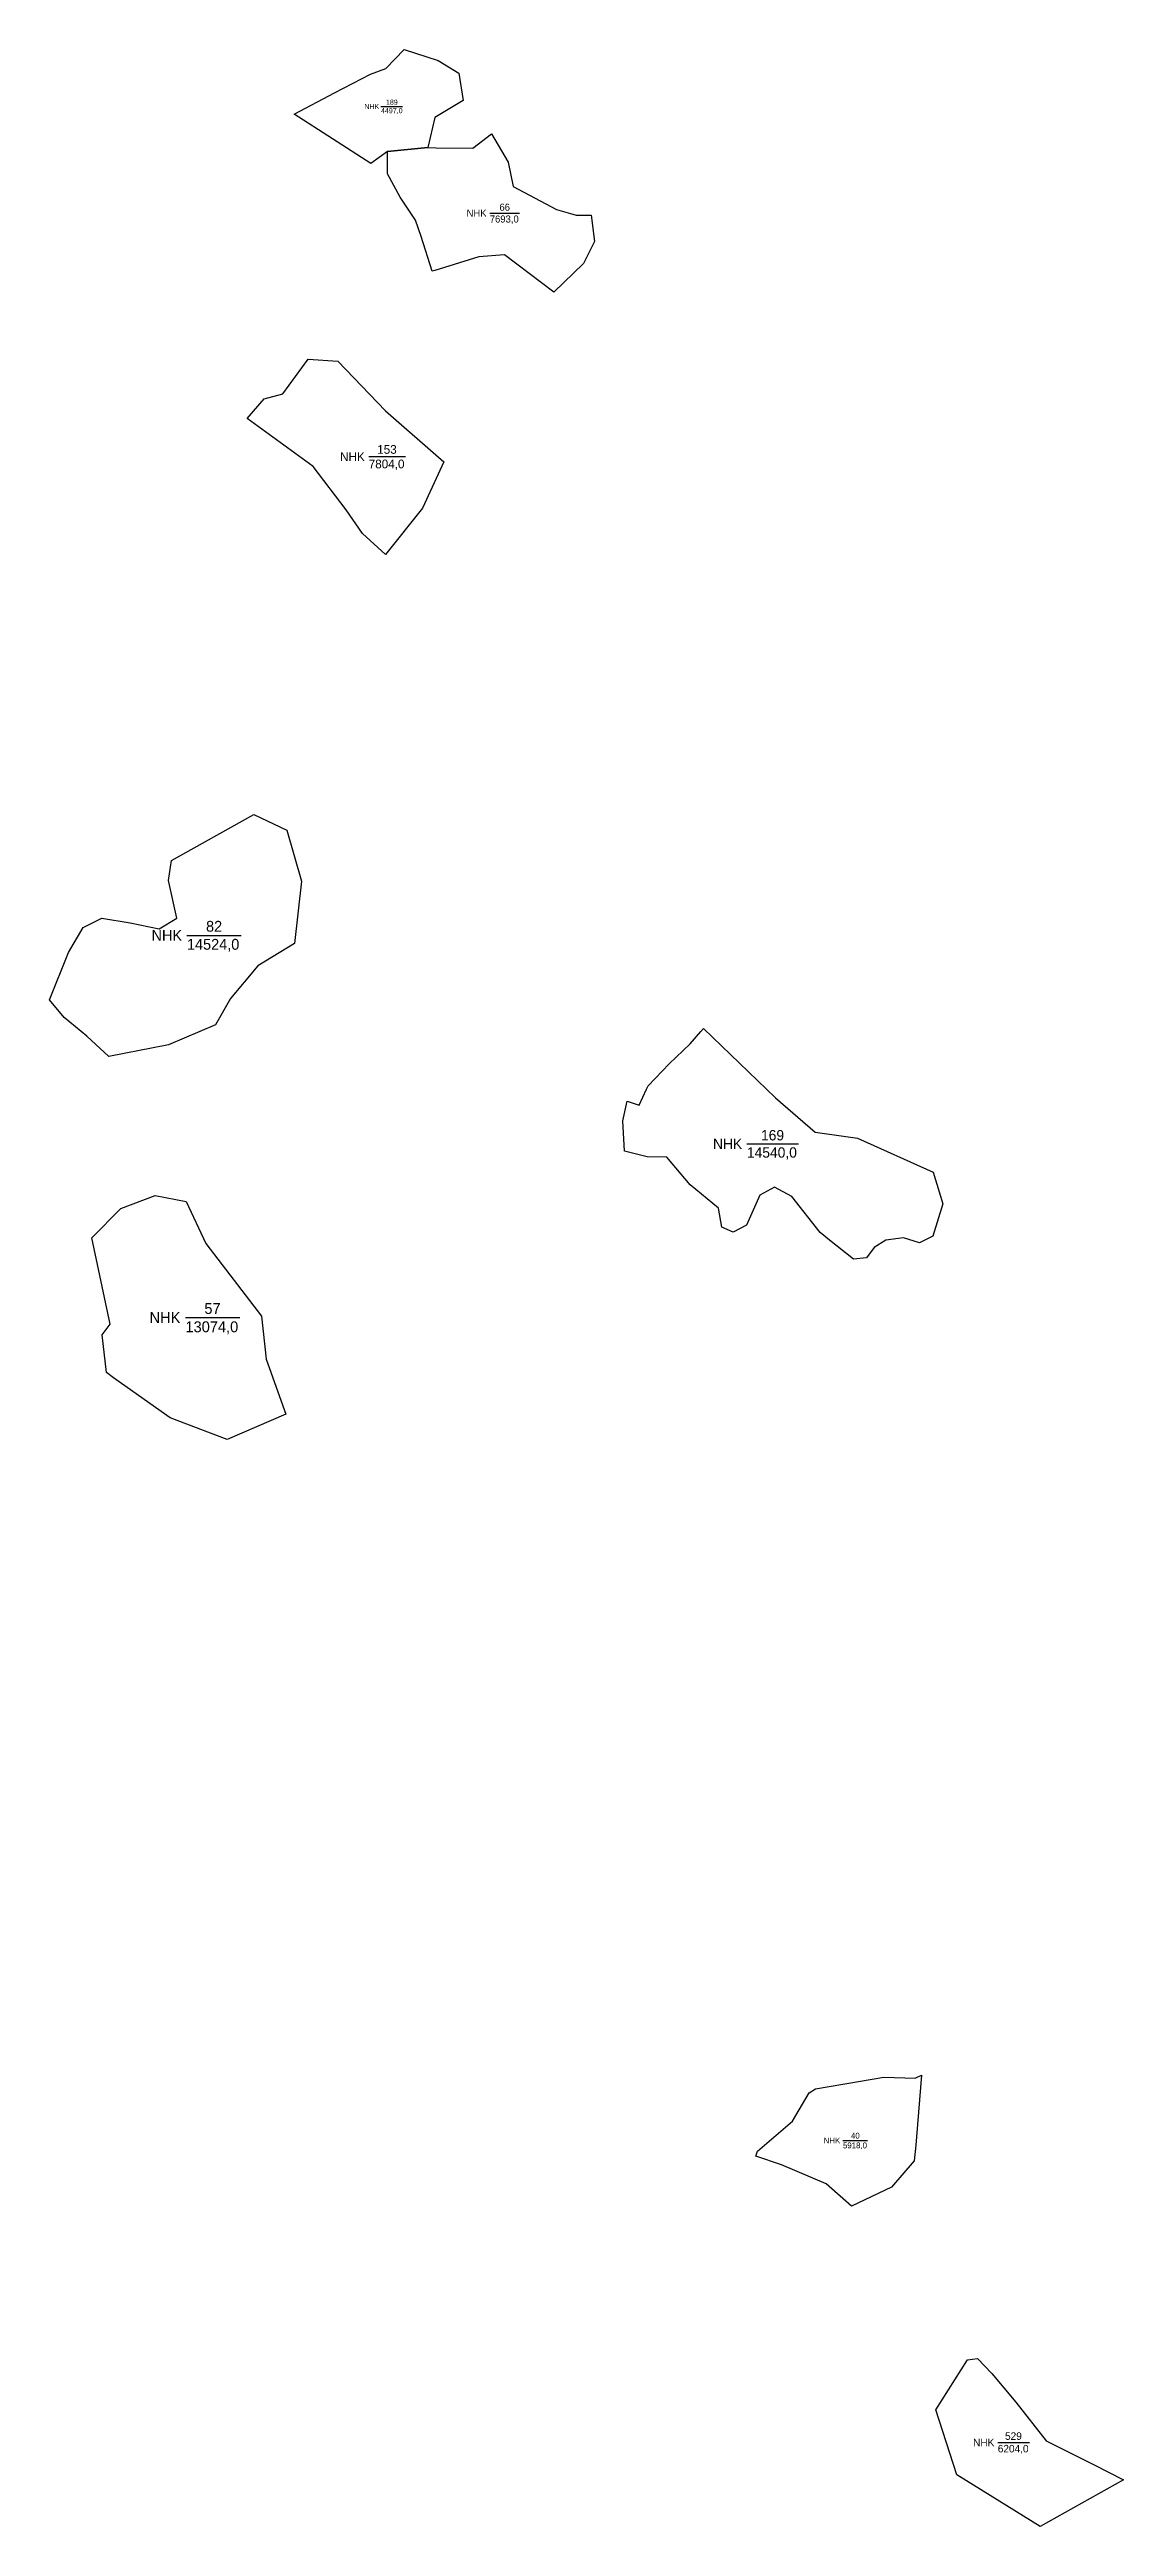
# Model space of a CAD drawing. Extents: x 546371 to 550543, y 1820810 to 1826662.
# Drawn here: x 549015 to 549724, y 1823998 to 1825634 of the extents above; entities that cross this region are included whole.
import ezdxf

# ---------------------------------------------------------------- set-up
doc = ezdxf.new("R2010")
doc.units = 0
doc.layers.add('CanhThua', color=7, linetype='Continuous')
doc.layers.add('NhanDiaChinhThua', color=7, linetype='Continuous')

msp = doc.modelspace()

# ---------------------------------------------------------------- texts
at = {"layer": 'NhanDiaChinhThua'}
for s, height, p in [('NHK', 3.37, (549222.8, 1825594.4)), ('NHK', 3.37, (549222.8, 1825594.4)), ('189', 3.37, (549237.1, 1825597.2)), ('189', 3.37, (549237.1, 1825597.2)), ('4497,0', 3.37, (549233.8, 1825591.6)), ('4497,0', 3.37, (549233.8, 1825591.6)), ('66', 4.68, (549312, 1825527.2)), ('NHK', 4.68, (549290.3, 1825523.3)), ('7693,0', 4.68, (549305.6, 1825519.4)), ('NHK', 5.77, (549206.8, 1825361.9)), ('153', 5.77, (549231.3, 1825366.7)), ('7804,0', 5.77, (549225.7, 1825357.1)), ('82', 7.15, (549118.3, 1825051.1)), ('NHK', 7.15, (549082.3, 1825045.1)), ('14524,0', 7.15, (549105.7, 1825039.2)), ('NHK', 6.82, (549453, 1824907.6)), ('169', 6.82, (549484.7, 1824913.3)), ('14540,0', 6.82, (549475.4, 1824901.9)), ('NHK', 7.21, (549081, 1824792.7)), ('57', 7.21, (549117.2, 1824798.7)), ('13074,0', 7.21, (549104.7, 1824786.6)), ('NHK', 3.88, (549526.1, 1824250.9)), ('40', 3.88, (549544.1, 1824254.1)), ('5918,0', 3.88, (549538.8, 1824247.7)), ('529', 4.97, (549645.8, 1824055.2)), ('NHK', 4.97, (549624.7, 1824051)), ('6204,0', 4.97, (549641, 1824046.9))]:
    msp.add_text(s, height=height, dxfattribs=at).set_placement(p)

# ---------------------------------------------------------------- linework, layer by layer
at = {"layer": 'CanhThua'}
for p, q in [((549237, 1825621.1), (549249.2, 1825633.6)), ((549237, 1825621.1), (549249.2, 1825633.6)), ((549249.2, 1825633.6), (549271.6, 1825626.3)), ((549249.2, 1825633.6), (549271.6, 1825626.3)), ((549203.2, 1825605), (549226.9, 1825617.3)), ((549203.2, 1825605), (549226.9, 1825617.3)), ((549226.9, 1825617.3), (549237, 1825621.1)), ((549226.9, 1825617.3), (549237, 1825621.1)), ((549271.6, 1825626.3), (549285.1, 1825618)), ((549271.6, 1825626.3), (549285.1, 1825618)), ((549285.1, 1825618), (549288, 1825599.9)), ((549285.1, 1825618), (549288, 1825599.9)), ((549176.4, 1825591), (549203.2, 1825605)), ((549176.4, 1825591), (549203.2, 1825605)), ((549288, 1825599.9), (549269.4, 1825588.7)), ((549288, 1825599.9), (549269.4, 1825588.7)), ((549227, 1825558.5), (549176.4, 1825591)), ((549227, 1825558.5), (549176.4, 1825591)), ((549269.4, 1825588.7), (549264.7, 1825568.9)), ((549269.4, 1825588.7), (549264.7, 1825568.9)), ((549238, 1825566.3), (549227, 1825558.5)), ((549238, 1825566.3), (549227, 1825558.5)), ((549238, 1825566.3), (549264.7, 1825568.9)), ((549264.7, 1825568.9), (549238, 1825566.3)), ((549264.7, 1825568.9), (549238, 1825566.3)), ((549238, 1825551.6), (549238, 1825566.3)), ((549264.7, 1825568.9), (549270.2, 1825568.8)), ((549270.2, 1825568.8), (549294.4, 1825568.5)), ((549294.4, 1825568.5), (549306.8, 1825577.9)), ((549306.8, 1825577.9), (549317.7, 1825559.3)), ((549246.4, 1825536.1), (549238, 1825551.6)), ((549317.7, 1825559.3), (549321.1, 1825543.1)), ((549256.6, 1825520.9), (549246.4, 1825536.1)), ((549321.1, 1825543.1), (549349.7, 1825528.1)), ((549260.4, 1825510.1), (549256.6, 1825520.9)), ((549349.7, 1825528.1), (549359, 1825525.3)), ((549359, 1825525.3), (549362.7, 1825524.2)), ((549362.7, 1825524.2), (549372.5, 1825524.3)), ((549372.5, 1825524.3), (549374.8, 1825506.8)), ((549267.6, 1825487.2), (549260.4, 1825510.1)), ((549315.3, 1825498.1), (549298.3, 1825496.7)), ((549347.8, 1825473.4), (549315.3, 1825498.1)), ((549374.8, 1825506.8), (549367.6, 1825492.4)), ((549269.4, 1825487.7), (549267.6, 1825487.2)), ((549298.3, 1825496.7), (549269.4, 1825487.7)), ((549367.6, 1825492.4), (549347.8, 1825473.4)), ((549169.1, 1825406.2), (549185.8, 1825429.2)), ((549185.8, 1825429.2), (549205.3, 1825427.9)), ((549205.3, 1825427.9), (549236.7, 1825395.1)), ((549145.5, 1825390.1), (549156.6, 1825402.9)), ((549156.6, 1825402.9), (549169.1, 1825406.2)), ((549189, 1825358.2), (549145.5, 1825390.1)), ((549236.7, 1825395.1), (549275.3, 1825361.3)), ((549210.8, 1825329.7), (549189, 1825358.2)), ((549275.3, 1825361.3), (549261.2, 1825330.9)), ((549221.6, 1825314.1), (549210.8, 1825329.7)), ((549261.2, 1825330.9), (549236.8, 1825300.3)), ((549236.8, 1825300.3), (549221.6, 1825314.1)), ((549095.4, 1825098.2), (549149.9, 1825128.5)), ((549149.9, 1825128.5), (549171.7, 1825118.2)), ((549171.7, 1825118.2), (549181.4, 1825084.4)), ((549093.6, 1825084.9), (549095.4, 1825098.2)), ((549099.1, 1825060), (549093.6, 1825084.9)), ((549181.4, 1825084.4), (549176.8, 1825043.3)), ((549037.1, 1825053.8), (549049.5, 1825060.1)), ((549049.5, 1825060.1), (549068.2, 1825057)), ((549068.2, 1825057), (549087.3, 1825053.1)), ((549087.3, 1825053.1), (549099.1, 1825060)), ((549027.4, 1825037.4), (549037.1, 1825053.8)), ((549176.8, 1825043.3), (549152.5, 1825028.5)), ((549015, 1825006.1), (549027.4, 1825037.4)), ((549152.5, 1825028.5), (549134.5, 1825006.9)), ((549024.6, 1824994.5), (549015, 1825006.1)), ((549039.7, 1824982.1), (549024.6, 1824994.5)), ((549134.5, 1825006.9), (549124.5, 1824989.5)), ((549054.1, 1824968.8), (549039.7, 1824982.1)), ((549093.6, 1824976.3), (549054.1, 1824968.8)), ((549124.5, 1824989.5), (549093.6, 1824976.3)), ((549424, 1824963.8), (549438, 1824977.1)), ((549438, 1824977.1), (549444.9, 1824985.1)), ((549444.9, 1824985.1), (549446.7, 1824987.2)), ((549446.7, 1824987.2), (549494.2, 1824941.3)), ((549410.2, 1824949.4), (549424, 1824963.8)), ((549404.3, 1824936.5), (549409.1, 1824947.1)), ((549409.1, 1824947.1), (549410.2, 1824949.4)), ((549393.5, 1824926.2), (549396.4, 1824939.1)), ((549394.5, 1824906.2), (549393.5, 1824926.2)), ((549396.4, 1824939.1), (549404.3, 1824936.5)), ((549494.2, 1824941.3), (549520.4, 1824918.7)), ((549520.4, 1824918.7), (549537.7, 1824916.2)), ((549537.7, 1824916.2), (549548.3, 1824914.7)), ((549548.3, 1824914.7), (549598.3, 1824892.3)), ((549409.5, 1824902.5), (549394.5, 1824906.2)), ((549422.6, 1824902.2), (549409.5, 1824902.5)), ((549438, 1824884), (549422.6, 1824902.2)), ((549062.1, 1824868.4), (549084.8, 1824876.8)), ((549084.8, 1824876.8), (549105.2, 1824872.9)), ((549456.6, 1824868.5), (549438, 1824884)), ((549484, 1824877.1), (549475, 1824857.4)), ((549493.5, 1824882.4), (549484, 1824877.1)), ((549505.1, 1824876.3), (549493.5, 1824882.4)), ((549523.7, 1824852.5), (549505.1, 1824876.3)), ((549598.3, 1824892.3), (549604.7, 1824871.3)), ((549042.9, 1824849), (549062.1, 1824868.4)), ((549105.2, 1824872.9), (549118.1, 1824845.2)), ((549458.9, 1824855.9), (549456.6, 1824868.5)), ((549604.7, 1824871.3), (549598.1, 1824850)), ((549055.1, 1824792), (549042.9, 1824849)), ((549118.1, 1824845.2), (549155, 1824797.3)), ((549466.2, 1824852.8), (549458.9, 1824855.9)), ((549475, 1824857.4), (549466.2, 1824852.8)), ((549530, 1824847.4), (549523.7, 1824852.5)), ((549545.7, 1824834.8), (549530, 1824847.4)), ((549567, 1824847.5), (549559.3, 1824842.5)), ((549578.8, 1824848.9), (549567, 1824847.5)), ((549589.3, 1824845.7), (549578.8, 1824848.9)), ((549598.1, 1824850), (549589.3, 1824845.7)), ((549554.4, 1824835.7), (549545.7, 1824834.8)), ((549559.3, 1824842.5), (549554.4, 1824835.7)), ((549155, 1824797.3), (549158, 1824768.9)), ((549049.7, 1824784.8), (549055.1, 1824792)), ((549052.5, 1824760.1), (549049.7, 1824784.8)), ((549158, 1824768.9), (549171, 1824732.6)), ((549057.3, 1824756.6), (549052.5, 1824760.1)), ((549088.6, 1824734.3), (549057.3, 1824756.6)), ((549094.7, 1824730), (549088.6, 1824734.3)), ((549132.2, 1824715.8), (549094.7, 1824730)), ((549094.7, 1824730), (549094.7, 1824730)), ((549171, 1824732.6), (549132.2, 1824715.8)), ((549520.7, 1824287), (549549.1, 1824291.9)), ((549549.1, 1824291.9), (549565.8, 1824294.7)), ((549565.8, 1824294.7), (549586.4, 1824294)), ((549586.4, 1824294), (549590.7, 1824296.1)), ((549590.7, 1824296.1), (549587.3, 1824255.4)), ((549505.5, 1824265.6), (549516.5, 1824284.3)), ((549516.5, 1824284.3), (549520.7, 1824287)), ((549482.4, 1824245.8), (549505.5, 1824265.6)), ((549587.3, 1824255.4), (549586.8, 1824249.7)), ((549587.3, 1824255.4), (549587.3, 1824255.4)), ((549481.3, 1824242.5), (549482.4, 1824245.8)), ((549498.2, 1824236.7), (549481.3, 1824242.5)), ((549585.9, 1824239.4), (549570.9, 1824222)), ((549586.8, 1824249.7), (549585.9, 1824239.4)), ((549585.9, 1824239.4), (549585.9, 1824239.4)), ((549527.7, 1824224.2), (549498.2, 1824236.7)), ((549544.5, 1824209.6), (549527.7, 1824224.2)), ((549570.9, 1824222), (549544.5, 1824209.6)), ((549600, 1824075), (549621, 1824108)), ((549621, 1824108), (549627.7, 1824109)), ((549627.7, 1824109), (549637, 1824099)), ((549637, 1824099), (549653, 1824080)), ((549614, 1824032), (549600, 1824075)), ((549653, 1824080), (549672.9, 1824054.6)), ((549672.9, 1824054.6), (549704.1, 1824038.9)), ((549669, 1823998), (549614, 1824032)), ((549724, 1824028.9), (549669, 1823998)), ((549704.1, 1824038.9), (549724, 1824028.9))]:
    msp.add_line(p, q, dxfattribs=at)
at = {"layer": 'NhanDiaChinhThua'}
for p, q in [((549233.8, 1825596.1), (549248, 1825596.1)), ((549233.8, 1825596.1), (549248, 1825596.1)), ((549305.6, 1825525.7), (549325.3, 1825525.7)), ((549225.7, 1825364.8), (549250, 1825364.8)), ((549105.7, 1825048.7), (549141.4, 1825048.7)), ((549475.4, 1824911), (549509.4, 1824911)), ((549104.7, 1824796.3), (549140.6, 1824796.3)), ((549538.8, 1824252.8), (549555.1, 1824252.8)), ((549641, 1824053.5), (549661.9, 1824053.5))]:
    msp.add_line(p, q, dxfattribs=at)

msp.set_redraw_order([(e.dxf.handle, doc.entitydb.next_handle()) for e in msp.query("TEXT MTEXT ATTDEF DIMENSION ARC_DIMENSION")])  # texts and dimensions are drawn at this point

doc.saveas('drawing.dxf')
